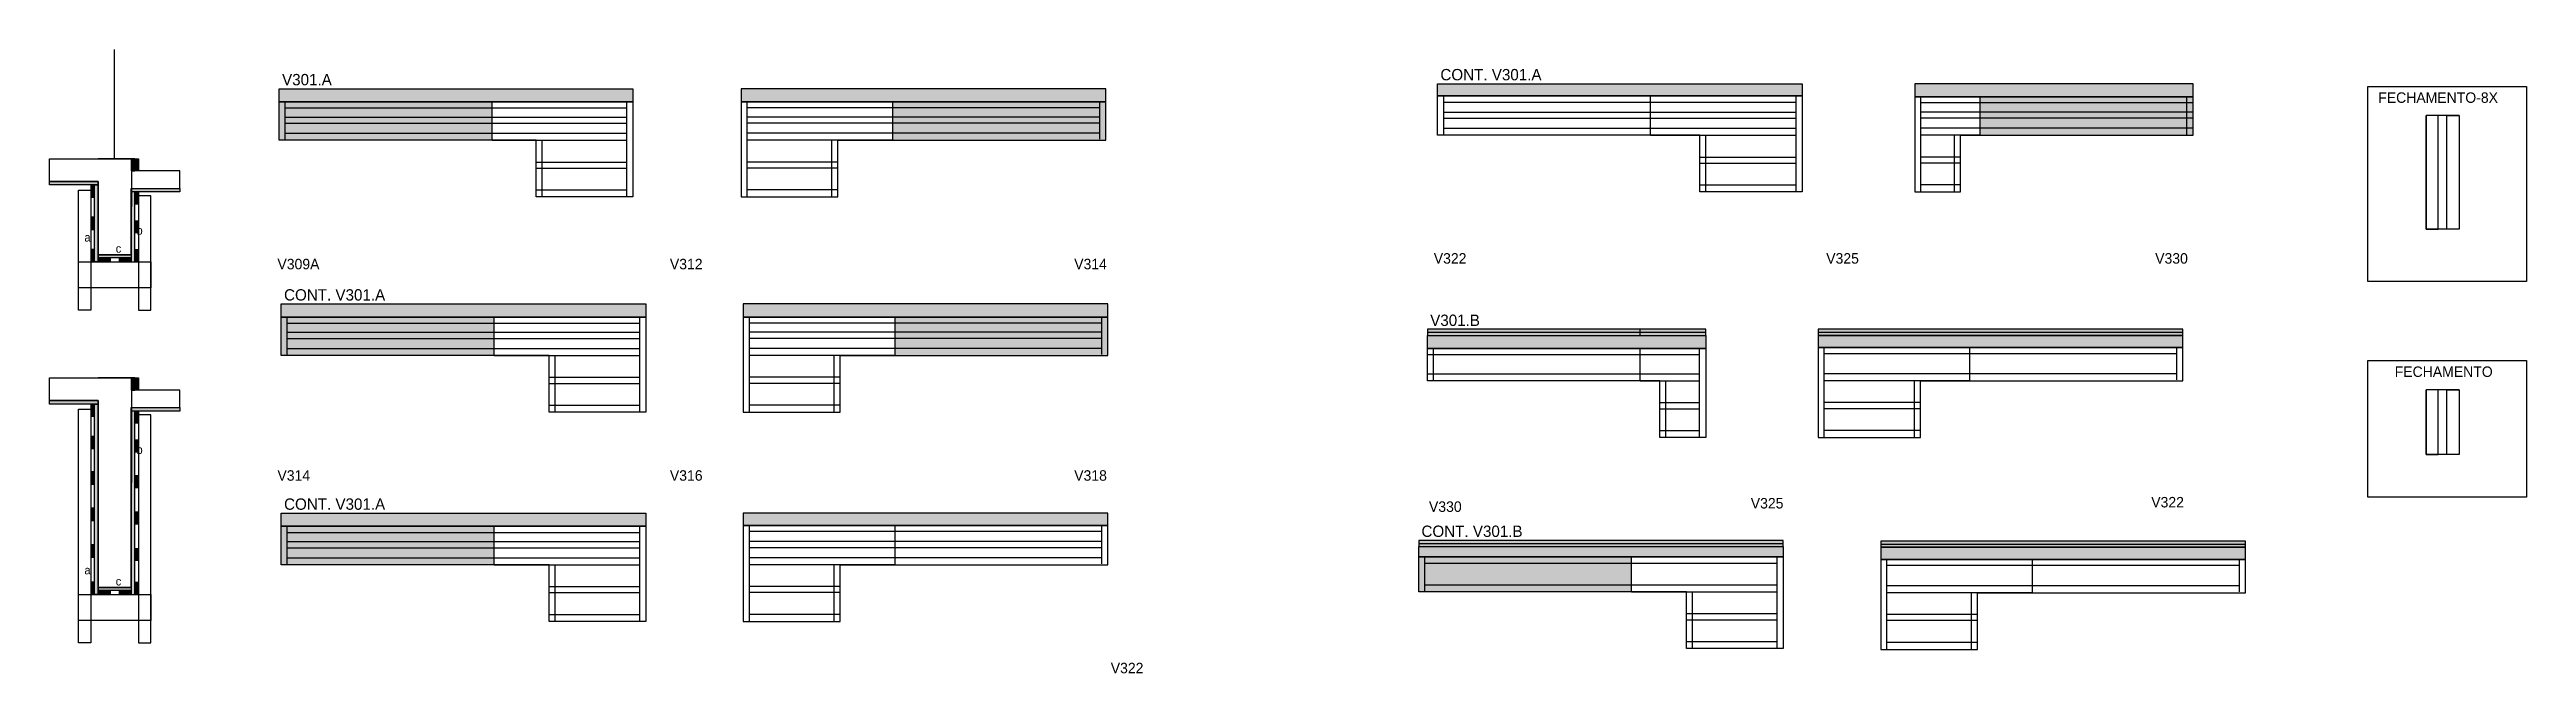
# Model space of a CAD drawing. Header units: metres. Extents: x 2041 to 8056, y 6610 to 8323.
# Drawn here: x 5217 to 8056, y 7608 to 8323 of the extents above; entities that cross this region are included whole.
import ezdxf

# ---------------------------------------------------------------- set-up
doc = ezdxf.new("R2010")
doc.units = ezdxf.units.M
for name, color, linetype in [('5', 7, 'Continuous'), ('CONCRETO', 7, 'Continuous'), ('COTA', 7, 'Continuous'), ('Cotas', 7, 'Continuous'), ('detalhes', 7, 'Continuous'), ('Hachura', 7, 'Continuous'), ('Madeira', 7, 'Continuous'), ('Painéis', 7, 'Continuous'), ('REAPROVEITAMENTO', 7, 'Continuous'), ('SARR_2.2x7', 7, 'Continuous'), ('SARR_3.5x7', 7, 'Continuous'), ('TEXTO PILAR', 7, 'Continuous'), ('Texto Seção', 7, 'Continuous')]:
    doc.layers.add(name, color=color, linetype=linetype)

msp = doc.modelspace()

# ---------------------------------------------------------------- texts
at = {"layer": '5', "color": 7, "lineweight": 25}
for s, p in [('V309A', (5477.8, 8071.1)), ('V312', (5927.7, 8071.1)), ('V314', (6391.2, 8071.1)), ('V322', (6803.4, 8077.6)), ('V325', (7253.3, 8077.6)), ('V330', (7630.4, 8077.6)), ('V314', (5477.8, 7828.9)), ('V316', (5927.7, 7828.9)), ('V318', (6391.2, 7828.9)), ('V325', (7166.8, 7797.1)), ('V322', (7625.9, 7798.3)), ('V330', (6797.9, 7793.2)), ('V322', (6433.1, 7608.3))]:
    msp.add_text(s, height=12, dxfattribs=at).set_placement(p)
at = {"layer": 'detalhes', "color": 7, "lineweight": 25}
for s, p in [('b', (5316.2, 8110.8)), ('a', (5256.5, 8102.9)), ('c', (5292.4, 8090.1)), ('b', (5316.2, 7859.7)), ('a', (5256.5, 7721.7)), ('c', (5292.4, 7708.9))]:
    msp.add_text(s, height=9.6, dxfattribs=at).set_placement(p)
at = {"layer": 'TEXTO PILAR', "color": 7, "lineweight": 25}
for s, p in [('FECHAMENTO-8X', (7886.1, 8261.8)), ('FECHAMENTO', (7905, 7947.8))]:
    msp.add_text(s, height=12, dxfattribs=at).set_placement(p)
at = {"layer": 'Texto Seção', "color": 7, "lineweight": 25}
for s, p in [('V301.A', (5483.1, 8281.9)), ('CONT. V301.A', (6811, 8287.6)), ('CONT. V301.A', (5485.4, 8035.3)), ('V301.B', (6799.3, 8006.2)), ('CONT. V301.A', (5485.4, 7795.6)), ('CONT. V301.B', (6789.3, 7764.5))]:
    msp.add_text(s, height=13, dxfattribs=at).set_placement(p)

# ---------------------------------------------------------------- hatches: boundary and pattern name
at = {"layer": 'COTA'}
h = msp.add_hatch(color=7, dxfattribs=at)
h.dxf.hatch_style = 1
h.paths.add_polyline_path([(5885.4, 8278), (5479.9, 8278), (5479.9, 8278), (5479.9, 8263), (5479.9, 8263), (5885.4, 8263), (5885.4, 8263), (5885.4, 8278)])
h = msp.add_hatch(color=7, dxfattribs=at)
h.dxf.hatch_style = 1
h.paths.add_polyline_path([(6009.4, 8278), (6427.4, 8278), (6427.4, 8278), (6427.4, 8264), (6427.4, 8264), (6009.4, 8264), (6009.4, 8264), (6009.4, 8278)])
h = msp.add_hatch(color=7, dxfattribs=at)
h.dxf.hatch_style = 1
h.paths.add_polyline_path([(7225.8, 8283.7), (6807.8, 8283.7), (6807.8, 8283.7), (6807.8, 8269.7), (6807.8, 8269.7), (7225.8, 8269.7), (7225.8, 8269.7), (7225.8, 8283.7)])
h = msp.add_hatch(color=7, dxfattribs=at)
h.dxf.hatch_style = 1
h.paths.add_polyline_path([(7354.8, 8283.7), (7354.8, 8268.7), (7354.8, 8268.7), (7673.8, 8268.7), (7673.8, 8268.7), (7673.8, 8283.7), (7673.8, 8283.7), (7354.8, 8283.7)])
h = msp.add_hatch(color=7, dxfattribs=at)
h.dxf.hatch_style = 1
h.paths.add_polyline_path([(5900.2, 8031.4), (5482.2, 8031.4), (5482.2, 8031.4), (5482.2, 8016.4), (5482.2, 8016.4), (5900.2, 8016.4), (5900.2, 8016.4), (5900.2, 8031.4)])
h = msp.add_hatch(color=7, dxfattribs=at)
h.dxf.hatch_style = 1
h.paths.add_polyline_path([(6011.9, 8031.4), (6429.9, 8031.4), (6429.9, 8031.4), (6429.9, 8016.4), (6429.9, 8016.4), (6011.9, 8016.4), (6011.9, 8016.4), (6011.9, 8031.4)])
h = msp.add_hatch(color=7, dxfattribs=at)
h.dxf.hatch_style = 1
h.paths.add_polyline_path([(7115.1, 7980.4), (7115.1, 7995.4), (7115.1, 7995.4), (6796.1, 7995.4), (6796.1, 7995.4), (6796.1, 7980.4), (6796.1, 7980.4), (7115.1, 7980.4)])
h = msp.add_hatch(color=7, dxfattribs=at)
h.dxf.hatch_style = 1
h.paths.add_polyline_path([(7244, 7995.4), (7662, 7995.4), (7662, 7995.4), (7662, 7981.4), (7662, 7981.4), (7244, 7981.4), (7244, 7981.4), (7244, 7995.4)])
h = msp.add_hatch(color=7, dxfattribs=at)
h.dxf.hatch_style = 1
h.paths.add_polyline_path([(5900.2, 7791.7), (5482.2, 7791.7), (5482.2, 7791.7), (5482.2, 7776.7), (5482.2, 7776.7), (5900.2, 7776.7), (5900.2, 7776.7), (5900.2, 7791.7)])
h = msp.add_hatch(color=7, dxfattribs=at)
h.dxf.hatch_style = 1
h.paths.add_polyline_path([(6011.9, 7791.7), (6429.9, 7791.7), (6429.9, 7791.7), (6429.9, 7777.7), (6429.9, 7777.7), (6011.9, 7777.7), (6011.9, 7777.7), (6011.9, 7791.7)])
h = msp.add_hatch(color=7, dxfattribs=at)
h.dxf.hatch_style = 1
h.paths.add_polyline_path([(7204.1, 7753.6), (6786.1, 7753.6), (6786.1, 7753.6), (6786.1, 7741.6), (6786.1, 7741.6), (7204.1, 7741.6), (7204.1, 7741.6), (7204.1, 7753.6)])
h = msp.add_hatch(color=7, dxfattribs=at)
h.dxf.hatch_style = 1
h.paths.add_polyline_path([(7315.9, 7752.6), (7733.9, 7752.6), (7733.9, 7752.6), (7733.9, 7738.6), (7733.9, 7738.6), (7315.9, 7738.6), (7315.9, 7738.6), (7315.9, 7752.6)])
at = {"layer": 'Hachura'}
h = msp.add_hatch(color=7, dxfattribs=at)
h.dxf.hatch_style = 1
h.paths.add_polyline_path([(5314.2, 8197.8), (5310.6, 8197.8), (5310.6, 8197.8), (5310.6, 8183.8), (5310.6, 8183.8), (5314.2, 8183.8), (5314.2, 8183.8), (5314.2, 8197.8)])
h = msp.add_hatch(color=7, dxfattribs=at)
h.dxf.hatch_style = 1
h.paths.add_polyline_path([(5318.6, 8183.8), (5314.2, 8183.8), (5314.2, 8183.8), (5314.2, 8197.8), (5314.2, 8197.8), (5318.6, 8197.8), (5318.6, 8197.8), (5318.6, 8183.8)])
h = msp.add_hatch(color=7, dxfattribs=at)
h.dxf.hatch_style = 1
h.paths.add_polyline_path([(5216.6, 8167.8), (5216.6, 8171.8), (5216.6, 8171.8), (5272.2, 8171.8), (5272.2, 8171.8), (5272.2, 8167.8), (5272.2, 8167.8), (5216.6, 8167.8)])
h = msp.add_hatch(color=7, dxfattribs=at)
h.dxf.hatch_style = 1
h.paths.add_polyline_path([(5263.8, 8153.8), (5268.2, 8153.8), (5268.2, 8153.8), (5268.2, 8167.8), (5268.2, 8167.8), (5263.8, 8167.8), (5263.8, 8167.8), (5263.8, 8153.8)])
h = msp.add_hatch(color=7, dxfattribs=at)
h.dxf.hatch_style = 1
h.paths.add_polyline_path([(5268.2, 8167.8), (5272.2, 8167.8), (5272.2, 8167.8), (5272.2, 8079.8), (5272.2, 8079.8), (5268.2, 8079.8), (5268.2, 8079.8), (5268.2, 8167.8)])
h = msp.add_hatch(color=7, dxfattribs=at)
h.dxf.hatch_style = 1
h.paths.add_polyline_path([(5310.2, 8159.8), (5310.2, 8163.8), (5310.2, 8163.8), (5365.8, 8163.8), (5365.8, 8163.8), (5365.8, 8159.8), (5365.8, 8159.8), (5310.2, 8159.8)])
h = msp.add_hatch(color=7, dxfattribs=at)
h.dxf.hatch_style = 1
h.paths.add_polyline_path([(5310.2, 8159.8), (5314.2, 8159.8), (5314.2, 8159.8), (5314.2, 8079.8), (5314.2, 8079.8), (5310.2, 8079.8), (5310.2, 8079.8), (5310.2, 8159.8)])
h = msp.add_hatch(color=7, dxfattribs=at)
h.dxf.hatch_style = 1
h.paths.add_polyline_path([(5318.6, 8145.8), (5314.2, 8145.8), (5314.2, 8145.8), (5314.2, 8159.8), (5314.2, 8159.8), (5318.6, 8159.8), (5318.6, 8159.8), (5318.6, 8145.8)])
h = msp.add_hatch(color=7, dxfattribs=at)
h.dxf.hatch_style = 1
h.paths.add_polyline_path([(5263.8, 8116.8), (5268.2, 8116.8), (5268.2, 8116.8), (5268.2, 8130.8), (5268.2, 8130.8), (5263.8, 8130.8), (5263.8, 8130.8), (5263.8, 8116.8)])
h = msp.add_hatch(color=7, dxfattribs=at)
h.dxf.hatch_style = 1
h.paths.add_polyline_path([(5318.6, 8112.8), (5314.2, 8112.8), (5314.2, 8112.8), (5314.2, 8126.8), (5314.2, 8126.8), (5318.6, 8126.8), (5318.6, 8126.8), (5318.6, 8112.8)])
h = msp.add_hatch(color=7, dxfattribs=at)
h.dxf.hatch_style = 1
h.paths.add_polyline_path([(5263.8, 8079.8), (5268.2, 8079.8), (5268.2, 8079.8), (5268.2, 8093.8), (5268.2, 8093.8), (5263.8, 8093.8), (5263.8, 8093.8), (5263.8, 8079.8)])
h = msp.add_hatch(color=7, dxfattribs=at)
h.dxf.hatch_style = 1
h.paths.add_polyline_path([(5318.6, 8079.8), (5314.2, 8079.8), (5314.2, 8079.8), (5314.2, 8093.8), (5314.2, 8093.8), (5318.6, 8093.8), (5318.6, 8093.8), (5318.6, 8079.8)])
h = msp.add_hatch(color=7, dxfattribs=at)
h.dxf.hatch_style = 1
h.paths.add_polyline_path([(5272.2, 8084.2), (5272.2, 8087.8), (5272.2, 8087.8), (5310.2, 8087.8), (5310.2, 8087.8), (5310.2, 8084.2), (5310.2, 8084.2), (5272.2, 8084.2)])
h = msp.add_hatch(color=7, dxfattribs=at)
h.dxf.hatch_style = 1
h.paths.add_polyline_path([(5272.2, 8079.8), (5272.2, 8084.2), (5272.2, 8084.2), (5286.2, 8084.2), (5286.2, 8084.2), (5286.2, 8079.8), (5286.2, 8079.8), (5272.2, 8079.8)])
h = msp.add_hatch(color=7, dxfattribs=at)
h.dxf.hatch_style = 1
h.paths.add_polyline_path([(5310.2, 8079.8), (5310.2, 8084.2), (5310.2, 8084.2), (5296.2, 8084.2), (5296.2, 8084.2), (5296.2, 8079.8), (5296.2, 8079.8), (5310.2, 8079.8)])
h = msp.add_hatch(color=7, dxfattribs=at)
h.dxf.hatch_style = 1
h.paths.add_polyline_path([(5314.2, 7946.7), (5310.6, 7946.7), (5310.6, 7946.7), (5310.6, 7932.7), (5310.6, 7932.7), (5314.2, 7932.7), (5314.2, 7932.7), (5314.2, 7946.7)])
h = msp.add_hatch(color=7, dxfattribs=at)
h.dxf.hatch_style = 1
h.paths.add_polyline_path([(5318.6, 7932.7), (5314.2, 7932.7), (5314.2, 7932.7), (5314.2, 7946.7), (5314.2, 7946.7), (5318.6, 7946.7), (5318.6, 7946.7), (5318.6, 7932.7)])
h = msp.add_hatch(color=7, dxfattribs=at)
h.dxf.hatch_style = 1
h.paths.add_polyline_path([(5216.6, 7916.7), (5216.6, 7920.7), (5216.6, 7920.7), (5272.2, 7920.7), (5272.2, 7920.7), (5272.2, 7916.7), (5272.2, 7916.7), (5216.6, 7916.7)])
h = msp.add_hatch(color=7, dxfattribs=at)
h.dxf.hatch_style = 1
h.paths.add_polyline_path([(5263.8, 7902.7), (5268.2, 7902.7), (5268.2, 7902.7), (5268.2, 7916.7), (5268.2, 7916.7), (5263.8, 7916.7), (5263.8, 7916.7), (5263.8, 7902.7)])
h = msp.add_hatch(color=7, dxfattribs=at)
h.dxf.hatch_style = 1
h.paths.add_polyline_path([(5268.2, 7916.7), (5272.2, 7916.7), (5272.2, 7916.7), (5272.2, 7698.7), (5272.2, 7698.7), (5268.2, 7698.7), (5268.2, 7698.7), (5268.2, 7916.7)])
h = msp.add_hatch(color=7, dxfattribs=at)
h.dxf.hatch_style = 1
h.paths.add_polyline_path([(5310.2, 7908.7), (5310.2, 7912.7), (5310.2, 7912.7), (5365.8, 7912.7), (5365.8, 7912.7), (5365.8, 7908.7), (5365.8, 7908.7), (5310.2, 7908.7)])
h = msp.add_hatch(color=7, dxfattribs=at)
h.dxf.hatch_style = 1
h.paths.add_polyline_path([(5310.2, 7908.7), (5314.2, 7908.7), (5314.2, 7908.7), (5314.2, 7698.7), (5314.2, 7698.7), (5310.2, 7698.7), (5310.2, 7698.7), (5310.2, 7908.7)])
h = msp.add_hatch(color=7, dxfattribs=at)
h.dxf.hatch_style = 1
h.paths.add_polyline_path([(5318.6, 7894.7), (5314.2, 7894.7), (5314.2, 7894.7), (5314.2, 7908.7), (5314.2, 7908.7), (5318.6, 7908.7), (5318.6, 7908.7), (5318.6, 7894.7)])
h = msp.add_hatch(color=7, dxfattribs=at)
h.dxf.hatch_style = 1
h.paths.add_polyline_path([(5263.8, 7865.7), (5268.2, 7865.7), (5268.2, 7865.7), (5268.2, 7879.7), (5268.2, 7879.7), (5263.8, 7879.7), (5263.8, 7879.7), (5263.8, 7865.7)])
h = msp.add_hatch(color=7, dxfattribs=at)
h.dxf.hatch_style = 1
h.paths.add_polyline_path([(5318.6, 7861.7), (5314.2, 7861.7), (5314.2, 7861.7), (5314.2, 7875.7), (5314.2, 7875.7), (5318.6, 7875.7), (5318.6, 7875.7), (5318.6, 7861.7)])
h = msp.add_hatch(color=7, dxfattribs=at)
h.dxf.hatch_style = 1
h.paths.add_polyline_path([(5263.8, 7824.9), (5268.2, 7824.9), (5268.2, 7824.9), (5268.2, 7838.9), (5268.2, 7838.9), (5263.8, 7838.9), (5263.8, 7838.9), (5263.8, 7824.9)])
h = msp.add_hatch(color=7, dxfattribs=at)
h.dxf.hatch_style = 1
h.paths.add_polyline_path([(5318.6, 7820.9), (5314.2, 7820.9), (5314.2, 7820.9), (5314.2, 7834.9), (5314.2, 7834.9), (5318.6, 7834.9), (5318.6, 7834.9), (5318.6, 7820.9)])
h = msp.add_hatch(color=7, dxfattribs=at)
h.dxf.hatch_style = 1
h.paths.add_polyline_path([(5263.8, 7783.3), (5268.2, 7783.3), (5268.2, 7783.3), (5268.2, 7797.3), (5268.2, 7797.3), (5263.8, 7797.3), (5263.8, 7797.3), (5263.8, 7783.3)])
h = msp.add_hatch(color=7, dxfattribs=at)
h.dxf.hatch_style = 1
h.paths.add_polyline_path([(5318.6, 7779.3), (5314.2, 7779.3), (5314.2, 7779.3), (5314.2, 7793.3), (5314.2, 7793.3), (5318.6, 7793.3), (5318.6, 7793.3), (5318.6, 7779.3)])
h = msp.add_hatch(color=7, dxfattribs=at)
h.dxf.hatch_style = 1
h.paths.add_polyline_path([(5263.8, 7741.4), (5268.2, 7741.4), (5268.2, 7741.4), (5268.2, 7755.4), (5268.2, 7755.4), (5263.8, 7755.4), (5263.8, 7755.4), (5263.8, 7741.4)])
h = msp.add_hatch(color=7, dxfattribs=at)
h.dxf.hatch_style = 1
h.paths.add_polyline_path([(5318.6, 7737.4), (5314.2, 7737.4), (5314.2, 7737.4), (5314.2, 7751.4), (5314.2, 7751.4), (5318.6, 7751.4), (5318.6, 7751.4), (5318.6, 7737.4)])
h = msp.add_hatch(color=7, dxfattribs=at)
h.dxf.hatch_style = 1
h.paths.add_polyline_path([(5263.8, 7698.7), (5268.2, 7698.7), (5268.2, 7698.7), (5268.2, 7712.7), (5268.2, 7712.7), (5263.8, 7712.7), (5263.8, 7712.7), (5263.8, 7698.7)])
h = msp.add_hatch(color=7, dxfattribs=at)
h.dxf.hatch_style = 1
h.paths.add_polyline_path([(5272.2, 7703.1), (5272.2, 7706.7), (5272.2, 7706.7), (5310.2, 7706.7), (5310.2, 7706.7), (5310.2, 7703.1), (5310.2, 7703.1), (5272.2, 7703.1)])
h = msp.add_hatch(color=7, dxfattribs=at)
h.dxf.hatch_style = 1
h.paths.add_polyline_path([(5272.2, 7698.7), (5272.2, 7703.1), (5272.2, 7703.1), (5286.2, 7703.1), (5286.2, 7703.1), (5286.2, 7698.7), (5286.2, 7698.7), (5272.2, 7698.7)])
h = msp.add_hatch(color=7, dxfattribs=at)
h.dxf.hatch_style = 1
h.paths.add_polyline_path([(5310.2, 7698.7), (5310.2, 7703.1), (5310.2, 7703.1), (5296.2, 7703.1), (5296.2, 7703.1), (5296.2, 7698.7), (5296.2, 7698.7), (5310.2, 7698.7)])
h = msp.add_hatch(color=7, dxfattribs=at)
h.dxf.hatch_style = 1
h.paths.add_polyline_path([(5318.6, 7698.7), (5314.2, 7698.7), (5314.2, 7698.7), (5314.2, 7712.7), (5314.2, 7712.7), (5318.6, 7712.7), (5318.6, 7712.7), (5318.6, 7698.7)])
at = {"layer": 'REAPROVEITAMENTO'}
h = msp.add_hatch(color=7, dxfattribs=at)
h.dxf.hatch_style = 1
h.paths.add_polyline_path([(5479.9, 8263), (5479.9, 8219), (5479.9, 8219), (5723.9, 8219), (5723.9, 8219), (5723.9, 8263), (5723.9, 8263), (5479.9, 8263)])
h = msp.add_hatch(color=7, dxfattribs=at)
h.dxf.hatch_style = 1
h.paths.add_polyline_path([(6183.4, 8263), (6183.4, 8219), (6183.4, 8219), (6427.4, 8219), (6427.4, 8219), (6427.4, 8263), (6427.4, 8263), (6183.4, 8263)])
h = msp.add_hatch(color=7, dxfattribs=at)
h.dxf.hatch_style = 1
h.paths.add_polyline_path([(7429.8, 8268.7), (7429.8, 8224.7), (7429.8, 8224.7), (7673.8, 8224.7), (7673.8, 8224.7), (7673.8, 8268.7), (7673.8, 8268.7), (7429.8, 8268.7), (7429.8, 8268.7)])
h = msp.add_hatch(color=7, dxfattribs=at)
h.dxf.hatch_style = 1
h.paths.add_polyline_path([(5482.2, 8016.4), (5482.2, 7972.4), (5482.2, 7972.4), (5726.2, 7972.4), (5726.2, 7972.4), (5726.2, 8016.4), (5726.2, 8016.4), (5482.2, 8016.4)])
h = msp.add_hatch(color=7, dxfattribs=at)
h.dxf.hatch_style = 1
h.paths.add_polyline_path([(6185.9, 8016.4), (6185.9, 7972.4), (6185.9, 7972.4), (6429.9, 7972.4), (6429.9, 7972.4), (6429.9, 8016.4), (6429.9, 8016.4), (6185.9, 8016.4)])
h = msp.add_hatch(color=7, dxfattribs=at)
h.dxf.hatch_style = 1
h.paths.add_polyline_path([(6796.1, 8002.4), (6796.1, 7995.4), (6796.1, 7995.4), (7040.1, 7995.4), (7040.1, 7995.4), (7040.1, 8002.4), (7040.1, 8002.4), (6796.1, 8002.4), (6796.1, 8002.4)])
h = msp.add_hatch(color=7, dxfattribs=at)
h.dxf.hatch_style = 1
h.paths.add_polyline_path([(6953.6, 8002.4), (6953.6, 7995.4), (6953.6, 7995.4), (7115.1, 7995.4), (7115.1, 7995.4), (7115.1, 8002.4), (7115.1, 8002.4), (6953.6, 8002.4), (6953.6, 8002.4)])
h = msp.add_hatch(color=7, dxfattribs=at)
h.dxf.hatch_style = 1
h.paths.add_polyline_path([(7244, 8002.4), (7244, 7995.4), (7244, 7995.4), (7500.5, 7995.4), (7500.5, 7995.4), (7500.5, 8002.4), (7500.5, 8002.4), (7244, 8002.4)])
h = msp.add_hatch(color=7, dxfattribs=at)
h.dxf.hatch_style = 1
h.paths.add_polyline_path([(7500.5, 8002.4), (7500.5, 7995.4), (7500.5, 7995.4), (7662, 7995.4), (7662, 7995.4), (7662, 8002.4), (7662, 8002.4), (7500.5, 8002.4), (7500.5, 8002.4)])
h = msp.add_hatch(color=7, dxfattribs=at)
h.dxf.hatch_style = 1
h.paths.add_polyline_path([(5482.2, 7776.7), (5482.2, 7732.7), (5482.2, 7732.7), (5726.2, 7732.7), (5726.2, 7732.7), (5726.2, 7776.7), (5726.2, 7776.7), (5482.2, 7776.7)])
h = msp.add_hatch(color=7, dxfattribs=at)
h.dxf.hatch_style = 1
h.paths.add_polyline_path([(6786.1, 7760.6), (6786.1, 7753.6), (6786.1, 7753.6), (7042.6, 7753.6), (7042.6, 7753.6), (7042.6, 7760.6), (7042.6, 7760.6), (6786.1, 7760.6)])
h = msp.add_hatch(color=7, dxfattribs=at)
h.dxf.hatch_style = 1
h.paths.add_polyline_path([(7042.6, 7760.6), (7042.6, 7753.6), (7042.6, 7753.6), (7204.1, 7753.6), (7204.1, 7753.6), (7204.1, 7760.6), (7204.1, 7760.6), (7042.6, 7760.6), (7042.6, 7760.6)])
h = msp.add_hatch(color=7, dxfattribs=at)
h.dxf.hatch_style = 1
h.paths.add_polyline_path([(7315.9, 7759.6), (7315.9, 7752.6), (7315.9, 7752.6), (7572.4, 7752.6), (7572.4, 7752.6), (7572.4, 7759.6), (7572.4, 7759.6), (7315.9, 7759.6)])
h = msp.add_hatch(color=7, dxfattribs=at)
h.dxf.hatch_style = 1
h.paths.add_polyline_path([(7572.4, 7759.6), (7572.4, 7752.6), (7572.4, 7752.6), (7733.9, 7752.6), (7733.9, 7752.6), (7733.9, 7759.6), (7733.9, 7759.6), (7572.4, 7759.6), (7572.4, 7759.6)])
h = msp.add_hatch(color=7, dxfattribs=at)
h.dxf.hatch_style = 1
h.paths.add_polyline_path([(6786.1, 7741.6), (6786.1, 7701.6), (6786.1, 7701.6), (7030.1, 7701.6), (7030.1, 7701.6), (7030.1, 7741.6), (7030.1, 7741.6), (6786.1, 7741.6)])

# ---------------------------------------------------------------- linework, layer by layer
at = {"layer": 'CONCRETO', "color": 7, "lineweight": 25}
for points in [[(5216.6, 8171.8), (5216.6, 8197.8), (5272.2, 8197.8), (5272.2, 8197.8), (5310.6, 8197.8), (5310.2, 8087.8), (5272.2, 8087.8), (5272.2, 8171.8)], [(5216.6, 7920.7), (5216.6, 7946.7), (5272.2, 7946.7), (5272.2, 7946.7), (5310.6, 7946.7), (5310.2, 7706.7), (5272.2, 7706.7), (5272.2, 7920.7)]]:
    msp.add_lwpolyline(points, close=True, dxfattribs=at)
for points in [[(5272.2, 8167.8), (5272.2, 8087.8), (5310.2, 8087.8), (5310.2, 8163.8), (5365.8, 8163.8), (5365.8, 8183.8), (5310.6, 8183.8), (5310.6, 8197.8), (5272.2, 8197.8)], [(5272.2, 7916.7), (5272.2, 7706.7), (5310.2, 7706.7), (5310.2, 7912.7), (5365.8, 7912.7), (5365.8, 7932.7), (5310.6, 7932.7), (5310.6, 7946.7), (5272.2, 7946.7)]]:
    msp.add_lwpolyline(points, dxfattribs=at)
at = {"layer": 'COTA', "color": 7, "lineweight": 25}
for points in [[(5479.9, 8278), (5885.4, 8278), (5885.4, 8263), (5479.9, 8263)], [(6427.4, 8278), (6009.4, 8278), (6009.4, 8263), (6427.4, 8263)], [(6807.8, 8283.7), (7225.8, 8283.7), (7225.8, 8269.7), (6807.8, 8269.7)], [(7673.8, 8283.7), (7354.8, 8283.7), (7354.8, 8268.7), (7673.8, 8268.7)], [(5482.2, 8031.4), (5900.2, 8031.4), (5900.2, 8016.4), (5482.2, 8016.4)], [(6429.9, 8031.4), (6011.9, 8031.4), (6011.9, 8016.4), (6429.9, 8016.4)], [(6796.1, 7995.4), (7115.1, 7995.4), (7115.1, 7980.4), (6796.1, 7980.4)], [(7662, 7995.4), (7244, 7995.4), (7244, 7981.4), (7662, 7981.4)], [(5482.2, 7791.7), (5900.2, 7791.7), (5900.2, 7776.7), (5482.2, 7776.7)], [(6429.9, 7791.7), (6011.9, 7791.7), (6011.9, 7777.7), (6429.9, 7777.7)], [(6786.1, 7753.6), (7204.1, 7753.6), (7204.1, 7741.6), (6786.1, 7741.6)], [(7733.9, 7752.6), (7315.9, 7752.6), (7315.9, 7738.6), (7733.9, 7738.6)]]:
    msp.add_lwpolyline(points, close=True, dxfattribs=at)
at = {"layer": 'Cotas', "color": 7, "lineweight": 25}
for points in [[(7874.1, 8280.6), (8056, 8280.6), (8056, 8057), (7874.1, 8057)], [(7874.1, 7966.5), (8056, 7966.5), (8056, 7810.2), (7874.1, 7810.2)]]:
    msp.add_lwpolyline(points, close=True, dxfattribs=at)
at = {"layer": 'Defpoints', "color": 7, "lineweight": 25}
msp.add_line((5291.2, 8197.8), (5291.2, 8322.8), dxfattribs=at)
at = {"layer": 'Madeira', "color": 7, "lineweight": 25}
for points in [[(5318.6, 8183.8), (5314.2, 8183.8), (5314.2, 8197.8), (5318.6, 8197.8)], [(5263.8, 8153.8), (5268.2, 8153.8), (5268.2, 8167.8), (5263.8, 8167.8)], [(5318.6, 8145.8), (5314.2, 8145.8), (5314.2, 8159.8), (5318.6, 8159.8)], [(5263.8, 8116.8), (5268.2, 8116.8), (5268.2, 8130.8), (5263.8, 8130.8)], [(5318.6, 8112.8), (5314.2, 8112.8), (5314.2, 8126.8), (5318.6, 8126.8)], [(5263.8, 8079.8), (5268.2, 8079.8), (5268.2, 8093.8), (5263.8, 8093.8)], [(5318.6, 8079.8), (5314.2, 8079.8), (5314.2, 8093.8), (5318.6, 8093.8)], [(5272.2, 8079.8), (5272.2, 8084.2), (5286.2, 8084.2), (5286.2, 8079.8)], [(5310.2, 8079.8), (5310.2, 8084.2), (5296.2, 8084.2), (5296.2, 8079.8)], [(5318.6, 7932.7), (5314.2, 7932.7), (5314.2, 7946.7), (5318.6, 7946.7)], [(5263.8, 7902.7), (5268.2, 7902.7), (5268.2, 7916.7), (5263.8, 7916.7)], [(5318.6, 7894.7), (5314.2, 7894.7), (5314.2, 7908.7), (5318.6, 7908.7)], [(5263.8, 7865.7), (5268.2, 7865.7), (5268.2, 7879.7), (5263.8, 7879.7)], [(5318.6, 7861.7), (5314.2, 7861.7), (5314.2, 7875.7), (5318.6, 7875.7)], [(5263.8, 7824.9), (5268.2, 7824.9), (5268.2, 7838.9), (5263.8, 7838.9)], [(5318.6, 7820.9), (5314.2, 7820.9), (5314.2, 7834.9), (5318.6, 7834.9)], [(5263.8, 7783.3), (5268.2, 7783.3), (5268.2, 7797.3), (5263.8, 7797.3)], [(5318.6, 7779.3), (5314.2, 7779.3), (5314.2, 7793.3), (5318.6, 7793.3)], [(5263.8, 7741.4), (5268.2, 7741.4), (5268.2, 7755.4), (5263.8, 7755.4)], [(5318.6, 7737.4), (5314.2, 7737.4), (5314.2, 7751.4), (5318.6, 7751.4)], [(5263.8, 7698.7), (5268.2, 7698.7), (5268.2, 7712.7), (5263.8, 7712.7)], [(5272.2, 7698.7), (5272.2, 7703.1), (5286.2, 7703.1), (5286.2, 7698.7)], [(5310.2, 7698.7), (5310.2, 7703.1), (5296.2, 7703.1), (5296.2, 7698.7)], [(5318.6, 7698.7), (5314.2, 7698.7), (5314.2, 7712.7), (5318.6, 7712.7)]]:
    msp.add_lwpolyline(points, close=True, dxfattribs=at)
at = {"layer": 'Painéis', "color": 7, "lineweight": 25}
for p, q in [((5479.9, 8219), (5479.9, 8263)), ((5479.9, 8263), (5885.4, 8263)), ((5723.9, 8219), (5723.9, 8263)), ((5885.4, 8263), (5885.4, 8154)), ((6427.4, 8263), (6009.4, 8263)), ((6009.4, 8263), (6009.4, 8154)), ((6183.4, 8219), (6183.4, 8263)), ((6427.4, 8219), (6427.4, 8263)), ((6807.8, 8224.7), (6807.8, 8269.7)), ((6807.8, 8269.7), (7225.8, 8269.7)), ((7051.8, 8224.7), (7051.8, 8269.7)), ((7225.8, 8269.7), (7225.8, 8159.7)), ((7673.8, 8268.7), (7354.8, 8268.7)), ((7354.8, 8268.7), (7354.8, 8159.7)), ((7429.8, 8224.7), (7429.8, 8268.7)), ((7673.8, 8224.7), (7673.8, 8268.7)), ((7978.9, 8247.2), (7941, 8247.2)), ((7941, 8117.2), (7941, 8247.2)), ((7978.9, 8247.2), (7978.9, 8117.2)), ((5774.4, 8219), (5479.9, 8219)), ((5774.4, 8154), (5774.4, 8219)), ((6120.4, 8154), (6120.4, 8219)), ((6120.4, 8219), (6427.4, 8219)), ((7108.3, 8224.7), (6807.8, 8224.7)), ((7108.3, 8159.7), (7108.3, 8224.7)), ((7407.3, 8159.7), (7407.3, 8224.7)), ((7407.3, 8224.7), (7673.8, 8224.7)), ((5885.4, 8154), (5774.4, 8154)), ((6009.4, 8154), (6120.4, 8154)), ((7225.8, 8159.7), (7108.3, 8159.7)), ((7354.8, 8159.7), (7407.3, 8159.7)), ((7978.9, 8117.2), (7941, 8117.2)), ((5482.2, 7972.4), (5482.2, 8016.4)), ((5482.2, 8016.4), (5900.2, 8016.4)), ((5726.2, 7972.4), (5726.2, 8016.4)), ((5900.2, 8016.4), (5900.2, 7907.4)), ((6429.9, 8016.4), (6011.9, 8016.4)), ((6011.9, 8016.4), (6011.9, 7907.4)), ((6185.9, 7972.4), (6185.9, 8016.4)), ((6429.9, 7972.4), (6429.9, 8016.4)), ((6796.1, 7943.4), (6796.1, 7980.4)), ((6796.1, 7980.4), (7115.1, 7980.4)), ((7040.1, 7995.4), (7040.1, 8002.4)), ((7040.1, 7943.4), (7040.1, 7980.4)), ((7115.1, 7980.4), (7115.1, 7878.4)), ((7662, 7981.4), (7244, 7981.4)), ((7244, 7981.4), (7244, 7878.4)), ((7418, 7943.4), (7418, 7981.4)), ((7662, 7943.4), (7662, 7981.4)), ((5789.2, 7972.4), (5482.2, 7972.4)), ((5789.2, 7907.4), (5789.2, 7972.4)), ((6122.9, 7907.4), (6122.9, 7972.4)), ((6122.9, 7972.4), (6429.9, 7972.4)), ((7062.6, 7943.4), (6796.1, 7943.4)), ((7062.6, 7878.4), (7062.6, 7943.4)), ((7361.5, 7878.4), (7361.5, 7943.4)), ((7361.5, 7943.4), (7662, 7943.4)), ((7978.9, 7933.1), (7941, 7933.1)), ((7941, 7859.1), (7941, 7933.1)), ((7978.9, 7933.1), (7978.9, 7859.1)), ((5900.2, 7907.4), (5789.2, 7907.4)), ((6011.9, 7907.4), (6122.9, 7907.4)), ((7115.1, 7878.4), (7062.6, 7878.4)), ((7244, 7878.4), (7361.5, 7878.4)), ((7978.9, 7859.1), (7941, 7859.1)), ((5482.2, 7732.7), (5482.2, 7776.7)), ((5482.2, 7776.7), (5900.2, 7776.7)), ((5726.2, 7732.7), (5726.2, 7776.7)), ((5900.2, 7776.7), (5900.2, 7667.7)), ((6429.9, 7777.7), (6011.9, 7777.7)), ((6011.9, 7777.7), (6011.9, 7667.7)), ((6185.9, 7732.7), (6185.9, 7777.7)), ((6429.9, 7732.7), (6429.9, 7777.7)), ((5789.2, 7732.7), (5482.2, 7732.7)), ((5789.2, 7667.7), (5789.2, 7732.7)), ((6122.9, 7667.7), (6122.9, 7732.7)), ((6122.9, 7732.7), (6429.9, 7732.7)), ((6786.1, 7701.6), (6786.1, 7741.6)), ((6786.1, 7741.6), (7204.1, 7741.6)), ((7030.1, 7701.6), (7030.1, 7741.6)), ((7204.1, 7741.6), (7204.1, 7636.6)), ((7733.9, 7738.6), (7315.9, 7738.6)), ((7315.9, 7738.6), (7315.9, 7635.6)), ((7489.9, 7700.6), (7489.9, 7738.6)), ((7733.9, 7700.6), (7733.9, 7738.6)), ((7093.1, 7701.6), (6786.1, 7701.6)), ((7093.1, 7636.6), (7093.1, 7701.6)), ((7426.9, 7635.6), (7426.9, 7700.6)), ((7426.9, 7700.6), (7733.9, 7700.6)), ((5900.2, 7667.7), (5789.2, 7667.7)), ((6011.9, 7667.7), (6122.9, 7667.7)), ((7204.1, 7636.6), (7093.1, 7636.6)), ((7315.9, 7635.6), (7426.9, 7635.6))]:
    msp.add_line(p, q, dxfattribs=at)
for points in [[(5314.2, 8197.8), (5310.6, 8197.8), (5310.6, 8183.8), (5314.2, 8183.8)], [(5216.6, 8167.8), (5216.6, 8171.8), (5272.2, 8171.8), (5272.2, 8167.8)], [(5268.2, 8167.8), (5272.2, 8167.8), (5272.2, 8079.8), (5268.2, 8079.8)], [(5310.2, 8159.8), (5310.2, 8163.8), (5365.8, 8163.8), (5365.8, 8159.8)], [(5314.2, 8159.8), (5310.2, 8159.8), (5310.2, 8079.8), (5314.2, 8079.8)], [(5272.2, 8084.2), (5272.2, 8087.8), (5310.2, 8087.8), (5310.2, 8084.2)], [(6796.1, 7995.4), (7115.1, 7995.4), (7115.1, 8002.4), (6796.1, 8002.4)], [(7244, 7995.4), (7662, 7995.4), (7662, 8002.4), (7244, 8002.4)], [(5314.2, 7946.7), (5310.6, 7946.7), (5310.6, 7932.7), (5314.2, 7932.7)], [(5216.6, 7916.7), (5216.6, 7920.7), (5272.2, 7920.7), (5272.2, 7916.7)], [(5268.2, 7916.7), (5272.2, 7916.7), (5272.2, 7698.7), (5268.2, 7698.7)], [(5310.2, 7908.7), (5310.2, 7912.7), (5365.8, 7912.7), (5365.8, 7908.7)], [(5314.2, 7908.7), (5310.2, 7908.7), (5310.2, 7698.7), (5314.2, 7698.7)], [(6786.1, 7753.6), (7204.1, 7753.6), (7204.1, 7760.6), (6786.1, 7760.6)], [(7315.9, 7752.6), (7733.9, 7752.6), (7733.9, 7759.6), (7315.9, 7759.6)], [(5272.2, 7703.1), (5272.2, 7706.7), (5310.2, 7706.7), (5310.2, 7703.1)]]:
    msp.add_lwpolyline(points, close=True, dxfattribs=at)
at = {"layer": 'SARR_2.2x7', "color": 7, "lineweight": 25}
for p, q in [((5486.8, 8220), (5486.8, 8263)), ((5878.4, 8154), (5878.4, 8263)), ((6016.3, 8154), (6016.3, 8263)), ((6420.4, 8220), (6420.4, 8263)), ((6814.8, 8225.7), (6814.8, 8269.7)), ((7218.9, 8159.7), (7218.9, 8269.7)), ((7361.7, 8159.7), (7361.7, 8268.7)), ((7666.8, 8224.7), (7666.8, 8268.7)), ((5486.8, 8256), (5723.9, 8256)), ((5486.8, 8245.5), (5723.9, 8245.5)), ((5486.8, 8238.5), (5723.9, 8238.5)), ((5723.9, 8256), (5878.4, 8256)), ((5723.9, 8245.5), (5878.4, 8245.5)), ((5723.9, 8238.5), (5878.4, 8238.5)), ((6183.3, 8256), (6016.3, 8256)), ((6183.3, 8245.5), (6016.3, 8245.5)), ((6183.3, 8238.5), (6016.3, 8238.5)), ((6420.4, 8256), (6183.4, 8256)), ((6420.4, 8245.5), (6183.4, 8245.5)), ((6420.4, 8238.5), (6183.4, 8238.5)), ((6814.8, 8262.7), (7051.8, 8262.7)), ((6814.8, 8251.2), (7051.8, 8251.2)), ((6814.8, 8244.2), (7051.8, 8244.2)), ((7051.8, 8262.7), (7218.9, 8262.7)), ((7051.8, 8251.2), (7218.9, 8251.2)), ((7051.8, 8244.2), (7218.9, 8244.2)), ((7429.8, 8261.7), (7361.7, 8261.7)), ((7429.8, 8251.2), (7361.7, 8251.2)), ((7429.8, 8244.2), (7361.7, 8244.2)), ((7673.8, 8261.7), (7429.8, 8261.7)), ((7673.8, 8251.2), (7429.8, 8251.2)), ((7673.8, 8244.2), (7429.8, 8244.2)), ((5486.8, 8227), (5723.9, 8227)), ((5723.9, 8227), (5878.4, 8227)), ((5723.9, 8219), (5878.4, 8219)), ((5774.4, 8219), (5781.4, 8219)), ((5781.4, 8154), (5781.4, 8219)), ((6183.3, 8227), (6016.3, 8227)), ((6183.4, 8219), (6016.3, 8219)), ((6113.4, 8154), (6113.4, 8219)), ((6120.4, 8219), (6113.4, 8219)), ((6420.4, 8227), (6183.4, 8227)), ((6814.8, 8232.7), (7051.8, 8232.7)), ((7051.8, 8232.7), (7218.9, 8232.7)), ((7051.8, 8224.7), (7218.8, 8224.7)), ((7108.3, 8224.7), (7115.3, 8224.7)), ((7115.3, 8159.7), (7115.3, 8224.7)), ((7429.8, 8232.7), (7361.7, 8232.7)), ((7429.8, 8224.7), (7361.8, 8224.7)), ((7400.3, 8159.7), (7400.3, 8224.7)), ((7407.3, 8224.7), (7400.3, 8224.7)), ((7673.8, 8232.7), (7429.8, 8232.7)), ((5774.4, 8194), (5878.4, 8194)), ((5774.4, 8187), (5878.4, 8187)), ((6120.4, 8194), (6016.3, 8194)), ((6120.4, 8187), (6016.3, 8187)), ((7108.3, 8199.7), (7218.9, 8199.7)), ((7108.3, 8192.7), (7218.9, 8192.7)), ((7407.3, 8199.7), (7361.7, 8199.7)), ((7407.3, 8192.7), (7361.7, 8192.7)), ((5774.4, 8162), (5878.5, 8162)), ((6120.4, 8162), (6016.3, 8162)), ((7108.3, 8167.7), (7218.9, 8167.7)), ((7407.3, 8167.7), (7361.7, 8167.7)), ((5489.1, 7973.4), (5489.1, 8016.4)), ((5489.1, 8009.4), (5726.2, 8009.4)), ((5726.2, 8009.4), (5893.2, 8009.4)), ((5893.2, 7907.4), (5893.2, 8016.4)), ((6018.9, 7907.4), (6018.9, 8016.4)), ((6185.9, 8009.4), (6018.9, 8009.4)), ((6423, 8009.4), (6185.9, 8009.4)), ((6423, 7973.4), (6423, 8016.4)), ((5489.1, 7998.9), (5726.2, 7998.9)), ((5489.1, 7991.9), (5726.2, 7991.9)), ((5489.1, 7980.4), (5726.2, 7980.4)), ((5726.2, 7998.9), (5893.2, 7998.9)), ((5726.2, 7991.9), (5893.2, 7991.9)), ((5726.2, 7980.4), (5893.2, 7980.4)), ((6185.9, 7998.9), (6018.9, 7998.9)), ((6185.9, 7991.9), (6018.9, 7991.9)), ((6185.9, 7980.4), (6018.9, 7980.4)), ((6423, 7998.9), (6185.9, 7998.9)), ((6423, 7991.9), (6185.9, 7991.9)), ((6423, 7980.4), (6185.9, 7980.4)), ((6796.1, 7998.9), (7040.1, 7998.9)), ((6803, 7944.4), (6803, 7980.4)), ((7040.1, 7998.9), (7115.1, 7998.9)), ((7108.1, 7878.4), (7108.1, 7980.4)), ((7244, 7998.9), (7500.5, 7998.9)), ((7251, 7878.4), (7251, 7981.4)), ((7500.5, 7998.9), (7662, 7998.9)), ((7655.1, 7944.4), (7655.1, 7981.4)), ((5726.2, 7972.4), (5893.2, 7972.4)), ((5789.2, 7972.4), (5796.2, 7972.4)), ((5796.2, 7907.4), (5796.2, 7972.4)), ((6185.9, 7972.4), (6018.9, 7972.4)), ((6115.9, 7907.4), (6115.9, 7972.4)), ((6122.9, 7972.4), (6115.9, 7972.4)), ((6796.1, 7973.4), (7040.1, 7973.4)), ((6796.1, 7951.4), (7040.1, 7951.4)), ((7040.1, 7973.4), (7108.1, 7973.4)), ((7040.1, 7951.4), (7108.1, 7951.4)), ((7418, 7974.4), (7251, 7974.4)), ((7418, 7951.4), (7251, 7951.4)), ((7655.1, 7974.4), (7418, 7974.4)), ((7655.1, 7951.4), (7418, 7951.4)), ((5789.2, 7947.4), (5893.2, 7947.4)), ((5789.2, 7940.4), (5893.2, 7940.4)), ((6122.9, 7947.4), (6018.9, 7947.4)), ((6122.9, 7940.4), (6018.9, 7940.4)), ((7040.1, 7943.4), (7108.1, 7943.4)), ((7062.6, 7943.4), (7069.6, 7943.4)), ((7069.6, 7878.4), (7069.6, 7943.4)), ((7418, 7943.4), (7251, 7943.4)), ((7354.5, 7878.4), (7354.5, 7943.4)), ((7361.5, 7943.4), (7354.5, 7943.4)), ((5789.2, 7915.4), (5893.2, 7915.4)), ((6122.9, 7915.4), (6018.9, 7915.4)), ((7062.6, 7918.4), (7108.1, 7918.4)), ((7062.6, 7911.4), (7108.1, 7911.4)), ((7361.5, 7918.4), (7251, 7918.4)), ((7361.5, 7911.4), (7251, 7911.4)), ((7062.6, 7886.4), (7108.1, 7886.4)), ((7361.5, 7886.4), (7251, 7886.4)), ((5489.1, 7733.7), (5489.1, 7776.7)), ((5489.1, 7769.7), (5726.2, 7769.7)), ((5489.1, 7759.2), (5726.2, 7759.2)), ((5489.1, 7752.2), (5726.2, 7752.2)), ((5726.2, 7769.7), (5893.2, 7769.7)), ((5726.2, 7759.2), (5893.2, 7759.2)), ((5726.2, 7752.2), (5893.2, 7752.2)), ((5893.2, 7667.7), (5893.2, 7776.7)), ((6018.9, 7667.7), (6018.9, 7777.7)), ((6185.9, 7770.7), (6018.9, 7770.7)), ((6185.9, 7759.2), (6018.9, 7759.2)), ((6185.9, 7752.2), (6018.9, 7752.2)), ((6423, 7770.7), (6185.9, 7770.7)), ((6423, 7759.2), (6185.9, 7759.2)), ((6423, 7752.2), (6185.9, 7752.2)), ((6423, 7733.7), (6423, 7777.7)), ((6786.1, 7757.1), (7042.6, 7757.1)), ((7042.6, 7757.1), (7204.1, 7757.1)), ((7315.9, 7756.1), (7572.4, 7756.1)), ((7572.4, 7756.1), (7733.9, 7756.1)), ((5489.1, 7740.7), (5726.2, 7740.7)), ((5726.2, 7740.7), (5893.2, 7740.7)), ((5726.2, 7732.7), (5893.2, 7732.7)), ((5789.2, 7732.7), (5796.2, 7732.7)), ((5796.2, 7667.7), (5796.2, 7732.7)), ((6185.9, 7740.7), (6018.9, 7740.7)), ((6185.9, 7732.7), (6018.9, 7732.7)), ((6115.9, 7667.7), (6115.9, 7732.7)), ((6122.9, 7732.7), (6115.9, 7732.7)), ((6423, 7740.7), (6185.9, 7740.7)), ((6793.1, 7702.6), (6793.1, 7741.6)), ((6793.1, 7734.6), (7030.1, 7734.6)), ((7030.1, 7734.6), (7197.2, 7734.6)), ((7197.2, 7636.6), (7197.2, 7741.6)), ((7322.8, 7635.6), (7322.8, 7738.6)), ((7489.9, 7731.6), (7322.8, 7731.6)), ((7726.9, 7731.6), (7489.9, 7731.6)), ((7726.9, 7701.6), (7726.9, 7738.6)), ((5789.2, 7707.7), (5893.2, 7707.7)), ((5789.2, 7700.7), (5893.2, 7700.7)), ((6122.9, 7707.7), (6018.9, 7707.7)), ((6122.9, 7700.7), (6018.9, 7700.7)), ((6793.1, 7709.6), (7030.1, 7709.6)), ((7030.1, 7709.6), (7197.2, 7709.6)), ((7030.1, 7701.6), (7197.2, 7701.6)), ((7093.1, 7701.6), (7100.1, 7701.6)), ((7100.1, 7636.6), (7100.1, 7701.6)), ((7489.9, 7708.6), (7322.8, 7708.6)), ((7489.9, 7700.6), (7322.9, 7700.6)), ((7419.9, 7635.6), (7419.9, 7700.6)), ((7426.9, 7700.6), (7419.9, 7700.6)), ((7726.9, 7708.6), (7489.9, 7708.6)), ((5789.2, 7675.7), (5893.2, 7675.7)), ((6122.9, 7675.7), (6018.9, 7675.7)), ((7093.1, 7676.6), (7197.2, 7676.6)), ((7093.1, 7669.6), (7197.2, 7669.6)), ((7426.9, 7675.6), (7322.8, 7675.6)), ((7426.9, 7668.6), (7322.8, 7668.6)), ((7093.1, 7644.6), (7197.2, 7644.6)), ((7426.9, 7643.6), (7322.8, 7643.6))]:
    msp.add_line(p, q, dxfattribs=at)
for points in [[(7955, 8247.2), (7941, 8247.2), (7941, 8117.2), (7955, 8117.2)], [(7964.9, 8247.2), (7978.9, 8247.2), (7978.9, 8117.2), (7964.9, 8117.2)], [(7955, 7933.1), (7941, 7933.1), (7941, 7859.1), (7955, 7859.1)], [(7964.9, 7933.1), (7978.9, 7933.1), (7978.9, 7859.1), (7964.9, 7859.1)]]:
    msp.add_lwpolyline(points, close=True, dxfattribs=at)
at = {"layer": 'SARR_3.5x7', "color": 7, "lineweight": 25}
for points in [[(5249.8, 8161.8), (5263.8, 8161.8), (5263.8, 8024.2), (5249.8, 8024.2)], [(5332.6, 8155.4), (5318.6, 8155.4), (5318.6, 8024.2), (5332.6, 8024.2)], [(5249.8, 8079.8), (5332.6, 8079.8), (5332.6, 8049.8), (5249.8, 8049.8)], [(5249.8, 7910.7), (5263.8, 7910.7), (5263.8, 7643), (5249.8, 7643)], [(5332.6, 7904.3), (5318.6, 7904.3), (5318.6, 7643), (5332.6, 7643)], [(5249.8, 7698.7), (5332.6, 7698.7), (5332.6, 7668.6), (5249.8, 7668.6)]]:
    msp.add_lwpolyline(points, close=True, dxfattribs=at)

msp.set_redraw_order([(e.dxf.handle, doc.entitydb.next_handle()) for e in msp.query("TEXT MTEXT ATTDEF DIMENSION ARC_DIMENSION")])  # texts and dimensions are drawn at this point

doc.saveas('drawing.dxf')
